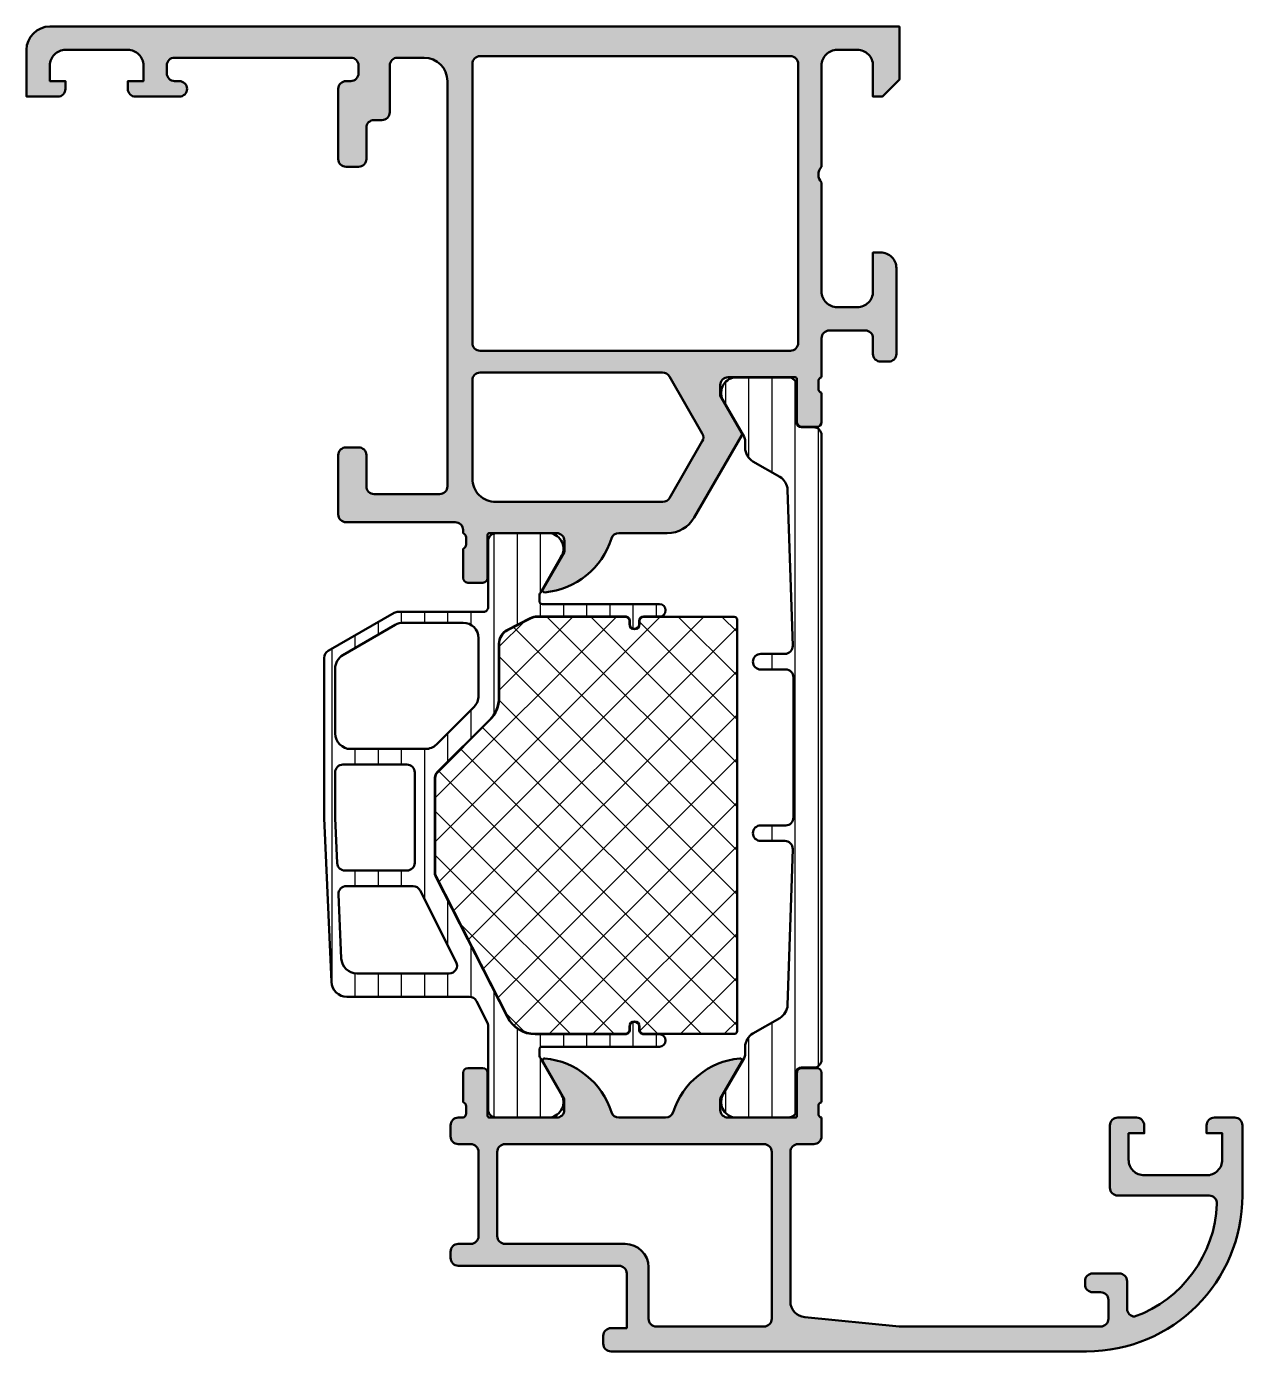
# Model space of a CAD drawing. Extents: x -30 to 48, y 0 to 85.
import ezdxf

# ---------------------------------------------------------------- set-up
doc = ezdxf.new("R2010")
doc.units = 0
for name, color, linetype, lineweight in [('0S-Alu contour', 7, 'Continuous', 50), ('0S-Alu hatch', 252, 'Continuous', 25), ('0S-Plastic contour', 254, 'Continuous', 50), ('0S-Plastic hatch', 253, 'Continuous', 25), ('0S-PT contour', 91, 'Continuous', 50), ('0S-PT hatch', 103, 'Continuous', 25)]:
    doc.layers.add(name, color=color, linetype=linetype, lineweight=lineweight)
pattern_1 = [(90, (0, 0), (-1.4859, 0), [])]

# ---------------------------------------------------------------- blocks, each defined once
blk = doc.blocks.new('346270__A866D871_5C67_4A61_A9CB_2598D1E302CB_')
at = {"layer": '0S-Alu hatch'}
h = blk.add_hatch(color=256, dxfattribs=at)
edge = h.paths.add_edge_path()
edge.add_line((-30, 83.49999999999999), (-30, 80.5))
edge.add_line((-30, 80.5), (-28, 80.5))
edge.add_arc((-28, 81), 0.5, 270, 360)
edge.add_line((-27.5, 81), (-27.5, 81.5))
edge.add_line((-27.5, 81.5), (-28.5, 81.5))
edge.add_line((-28.5, 81.5), (-28.5, 82.5))
edge.add_ellipse((-27.50000000000001, 82.50000000000001), major_axis=(-0.9999999999999928, 0), ratio=1, start_angle=269.9999999999996, end_angle=360, ccw=False)
edge.add_line((-27.5, 83.49999999999999), (-23.5, 83.49999999999999))
edge.add_ellipse((-23.49999999999999, 82.50000000000001), major_axis=(-0.9999999999999857, 0), ratio=1, start_angle=180, end_angle=270.0000000000004, ccw=False)
edge.add_line((-22.5, 82.5), (-22.5, 81.5))
edge.add_line((-22.5, 81.5), (-23.5, 81.5))
edge.add_line((-23.5, 81.5), (-23.5, 81))
edge.add_arc((-23, 81), 0.5, 180, 270)
edge.add_line((-23, 80.5), (-20.2, 80.5))
edge.add_arc((-20.2, 81), 0.5, 270, 450)
edge.add_line((-20.2, 81.5), (-20.50000000000003, 81.5))
edge.add_ellipse((-20.50000000000002, 81.99999999999997), major_axis=(-0.4999999999999716, 0), ratio=1, start_angle=0, end_angle=89.9999999999992, ccw=False)
edge.add_line((-21, 81.99999999999997), (-21, 82.5))
edge.add_ellipse((-20.5, 82.5), major_axis=(-0.5000000000000036, 0), ratio=1, start_angle=269.99999999999875, end_angle=360, ccw=False)
edge.add_line((-20.49999999999998, 83), (-9.200000000000017, 83))
edge.add_ellipse((-9.200000000000035, 82.49999999999999), major_axis=(-0.5000000000000142, 0), ratio=1, start_angle=180, end_angle=269.99999999999795, ccw=False)
edge.add_line((-8.700000000000017, 82.49999999999999), (-8.699999999999996, 82))
edge.add_ellipse((-9.200000000000028, 82.00000000000001), major_axis=(-0.500000000000032, 0), ratio=1, start_angle=90.0000000000012, end_angle=180, ccw=False)
edge.add_line((-9.200000000000017, 81.49999999999999), (-9.499999999999986, 81.49999999999999))
edge.add_arc((-9.499999999999979, 80.99999999999997), 0.5000000000000142, 90.00000000000081, 180)
edge.add_line((-9.999999999999991, 80.99999999999997), (-10, 76.5))
edge.add_arc((-9.5, 76.5), 0.5, 180, 270)
edge.add_line((-9.5, 76), (-8.700000000000017, 76))
edge.add_arc((-8.700000000000008, 76.5), 0.5, 269.9999999999992, 360)
edge.add_line((-8.200000000000008, 76.5), (-8.200000000000003, 78.5))
edge.add_ellipse((-7.700000000000006, 78.5), major_axis=(-0.4999999999999965, 0), ratio=1, start_angle=269.9999999999996, end_angle=360, ccw=False)
edge.add_line((-7.700000000000002, 79), (-7.200000000000009, 79))
edge.add_arc((-7.200000000000002, 79.5), 0.5, 269.9999999999992, 360)
edge.add_line((-6.700000000000002, 79.5), (-6.699999999999988, 82.5))
edge.add_ellipse((-6.199999999999977, 82.49999999999999), major_axis=(-0.5000000000000115, 0), ratio=1, start_angle=270.00000000000296, end_angle=360, ccw=False)
edge.add_line((-6.200000000000002, 83), (-4.500000000000014, 83))
edge.add_ellipse((-4.500000000000024, 81.49999999999999), major_axis=(-1.500000000000013, 0), ratio=1, start_angle=180, end_angle=269.9999999999996, ccw=False)
edge.add_line((-3.000000000000014, 81.5), (-3, 55.5))
edge.add_ellipse((-3.500000000000003, 55.5), major_axis=(-0.5000000000000036, 0), ratio=1, start_angle=90.0000000000012, end_angle=180, ccw=False)
edge.add_line((-3.499999999999992, 55), (-7.700000000000002, 55))
edge.add_ellipse((-7.700000000000006, 55.49999999999999), major_axis=(-0.4999999999999929, 0), ratio=1, start_angle=0, end_angle=90.0000000000004, ccw=False)
edge.add_line((-8.200000000000003, 55.5), (-8.199999999999996, 57.49999999999997))
edge.add_arc((-8.700000000000017, 57.49999999999998), 0.5000000000000214, 0, 89.9999999999992)
edge.add_line((-8.700000000000008, 58), (-9.500000000000021, 58))
edge.add_arc((-9.500000000000014, 57.5), 0.5, 90.00000000000081, 180)
edge.add_line((-10.00000000000001, 57.5), (-10, 53.69999999999999))
edge.add_arc((-9.500000000000021, 53.69999999999999), 0.4999999999999858, 180, 270.0000000000008)
edge.add_line((-9.500000000000014, 53.2), (-2.5, 53.2))
edge.add_ellipse((-2.499999999999998, 52.70000000000001), major_axis=(-0.4999999999999929, 0), ratio=1, start_angle=180, end_angle=270.00000000000017, ccw=False)
edge.add_line((-2.000000000000007, 52.70000000000001), (-2, 52.50021304241794))
edge.add_ellipse((-2.078824672579759, 52.23273240374293), major_axis=(-0.2788534042705845, 0), ratio=1, start_angle=178.8354106259001, end_angle=253.58012358050792, ccw=False)
edge.add_line((-1.800028869489729, 52.22706484230259), (-1.800028869489722, 51.77347084230259))
edge.add_ellipse((-2.078896965132877, 51.76781018282552), major_axis=(-0.2789255417371374, 0), ratio=1, start_angle=106.42459455535459, end_angle=181.1628700728881, ccw=False)
edge.add_line((-2.000029869489715, 51.50026684230259), (-2.000029869489722, 49.62025584229408))
edge.add_arc((-1.700029869489711, 49.62025584229408), 0.3000000000000114, 180, 270)
edge.add_line((-1.700029869489711, 49.32025584229407), (-0.7200555504469293, 49.32025584229407))
edge.add_arc((-0.7200555504469293, 49.62025584229408), 0.3000000000000043, 270, 360)
edge.add_line((-0.420055550446925, 49.62025584229408), (-0.4200555504469321, 52.37910736350606))
edge.add_ellipse((-0.3000555504469399, 52.37910736350606), major_axis=(-0.1199999999999922, 0), ratio=1, start_angle=269.9999999999975, end_angle=360, ccw=False)
edge.add_line((-0.3000555504469347, 52.49910736350606), (4.000435398825985, 52.49910736350606))
edge.add_ellipse((4.000435398825975, 51.99910736350606), major_axis=(-0.5, 0), ratio=1, start_angle=180, end_angle=269.99999999999886, ccw=False)
edge.add_line((4.500435398825977, 51.99910736350606), (4.500435398825985, 51.29910736350606))
edge.add_line((4.500435398825985, 51.29910736350606), (3.118939941203613, 48.90628704047848))
edge.add_arc((3.238555183474261, 48.83722714815435), 0.138119784648278, 150.0000000000024, 275.6225775508025)
edge.add_arc((2.762212157652236, 53.67571622535383), 4.999999999999928, 275.622577550793, 342.2562568083121)
edge.add_ellipse((8.00057212915052, 51.99953460959608), major_axis=(-0.5000000000000469, 0), ratio=1, start_angle=270.00000000000244, end_angle=342.2562568083158, ccw=False)
edge.add_line((8.000572129150498, 52.49953460959613), (11.10411411947345, 52.49953460959613))
edge.add_arc((11.10411648922262, 54.49953230951243), 1.99999769991771, 269.9999321116088, 330.0000380431382)
edge.add_line((12.83616596883868, 53.49953460959614), (15.86199440630963, 58.7404235920275))
edge.add_arc((15.68878932229941, 58.84042358639256), 0.2000000000000006, 330.0000018640221, 389.9999817314342)
edge.add_line((15.86199443494095, 58.9404235311667), (14.49996906942462, 61.29952240256487))
edge.add_line((14.49996906942462, 61.29952240256487), (14.49996906942462, 61.99953460959612))
edge.add_ellipse((14.99950752434618, 61.99956509404891), major_axis=(-0.4995384558517234, 0), ratio=1, start_angle=-90.00349648853972, end_angle=0.003496488599694203, ccw=False)
edge.add_line((14.99953800879896, 62.49910354897047), (19.2979837968319, 62.49911100228186))
edge.add_ellipse((19.29993420089389, 62.37912685364539), major_axis=(-0.1200000000000971, 0), ratio=1, start_angle=180, end_angle=270.93129034900915, ccw=False)
edge.add_line((19.41993420089399, 62.37912685364539), (19.41993420089398, 59.62027533243342))
edge.add_arc((19.71993420089399, 59.62027533243342), 0.3000000000000114, 180, 270)
edge.add_line((19.71993420089399, 59.32027533243341), (20.69990851993677, 59.32027533243341))
edge.add_arc((20.69990851993677, 59.62027533243342), 0.3000000000000043, 270, 360)
edge.add_line((20.99990851993677, 59.62027533243342), (20.99990851993677, 61.50028633244193))
edge.add_ellipse((21.07877561557994, 61.76782967296488), major_axis=(-0.2789255417371579, 0), ratio=1, start_angle=-1.1628700728862214, end_angle=73.57540544464553, ccw=False)
edge.add_line((20.79990751993677, 61.77349033244194), (20.79990751993677, 62.22708433244193))
edge.add_ellipse((21.07887250617829, 62.23275533315898), major_axis=(-0.2790226223765011, 0), ratio=1, start_angle=-73.58012358051218, end_angle=1.16458937410232, ccw=False)
edge.add_line((21, 62.5003982885436), (21, 64.99999999999997))
edge.add_ellipse((21.5, 64.99999999999997), major_axis=(-0.4999999999999965, 0), ratio=1, start_angle=269.9999999999996, end_angle=360, ccw=False)
edge.add_line((21.5, 65.49999999999997), (23.79999999999999, 65.49999999999997))
edge.add_ellipse((23.8, 64.99999999999997), major_axis=(-0.5, 0), ratio=1, start_angle=180, end_angle=270.0000000000004, ccw=False)
edge.add_line((24.3, 64.99999999999997), (24.3, 63.99999999999997))
edge.add_arc((24.8, 63.99999999999997), 0.5, 180, 269.9999999999996)
edge.add_line((24.8, 63.49999999999997), (25.3, 63.49999999999997))
edge.add_arc((25.29999999999999, 63.99999999999998), 0.5000000000000071, 270.0000000000008, 360)
edge.add_line((25.8, 63.99999999999998), (25.8, 69.49999999999999))
edge.add_arc((24.80000000000001, 69.49999999999997), 0.9999999999999928, 0, 90.0000000000004)
edge.add_line((24.8, 70.49999999999997), (24.3, 70.49999999999997))
edge.add_line((24.3, 70.49999999999997), (24.3, 67.99999999999997))
edge.add_ellipse((23.30000000000001, 67.99999999999996), major_axis=(-0.9999999999999857, 0), ratio=1, start_angle=89.99999999999937, end_angle=180, ccw=False)
edge.add_line((23.3, 66.99999999999997), (22.00000000000001, 66.99999999999997))
edge.add_ellipse((21.99999999999999, 67.99999999999996), major_axis=(-0.9999999999999857, 0), ratio=1, start_angle=0, end_angle=90.00000000000063, ccw=False)
edge.add_line((21, 67.99999999999997), (21, 74.99999999999999))
edge.add_ellipse((21.525, 75.49999999999999), major_axis=(-0.7250000000000014, 0), ratio=1, start_angle=-43.6028189727034, end_angle=43.60281897270352, ccw=False)
edge.add_line((21, 75.99999999999999), (21, 82.49999999999999))
edge.add_ellipse((21.99999999999999, 82.5), major_axis=(-0.9999999999999928, 0), ratio=1, start_angle=269.9999999999996, end_angle=360, ccw=False)
edge.add_line((22, 83.49999999999999), (23.3, 83.49999999999999))
edge.add_ellipse((23.30000000000001, 82.5), major_axis=(-0.9999999999999857, 0), ratio=1, start_angle=180, end_angle=270.0000000000004, ccw=False)
edge.add_line((24.3, 82.49999999999999), (24.3, 80.49999999999999))
edge.add_line((24.3, 80.49999999999999), (24.9, 80.49999999999999))
edge.add_line((24.9, 80.49999999999999), (26, 81.6))
edge.add_line((26, 81.6), (26, 85))
edge.add_line((26, 85), (-28.5, 85))
edge.add_arc((-28.5, 83.49999999999999), 1.5, 90, 180)
edge = h.paths.add_edge_path()
edge.add_line((-0.8999999999999985, 83.1), (19, 83.1))
edge.add_ellipse((19, 82.6), major_axis=(-0.5, 0), ratio=1, start_angle=180, end_angle=270, ccw=False)
edge.add_line((19.5, 82.6), (19.5, 64.69999999999997))
edge.add_ellipse((19, 64.69999999999997), major_axis=(-0.5, 0), ratio=1, start_angle=90.0000000000004, end_angle=180, ccw=False)
edge.add_line((19, 64.19999999999999), (-0.8999999999999985, 64.2))
edge.add_ellipse((-0.9000000000000056, 64.7), major_axis=(-0.5, 0), ratio=1, start_angle=0, end_angle=90.0000000000008, ccw=False)
edge.add_line((-1.400000000000005, 64.7), (-1.399999999999998, 82.6))
edge.add_ellipse((-0.8999999999999985, 82.6), major_axis=(-0.5, 0), ratio=1, start_angle=270, end_angle=360, ccw=False)
edge = h.paths.add_edge_path()
edge.add_ellipse((12.91914580602528, 58.6381197873688), major_axis=(-0.499999999999998, 0), ratio=1, start_angle=149.9999999999999, end_angle=210.0000000000001, ccw=False)
edge.add_line((13.35215850791749, 58.38811978736879), (11.2516890716721, 54.74999999999998))
edge.add_ellipse((10.81867636977988, 54.99999999999999), major_axis=(-0.5, 0), ratio=1, start_angle=90, end_angle=150.0000000000001, ccw=False)
edge.add_line((10.81867636977988, 54.49999999999999), (0.1000000000000067, 54.5))
edge.add_ellipse((0.0999999999999943, 56), major_axis=(-1.5, 0), ratio=1, start_angle=0, end_angle=90.00000000000051, ccw=False)
edge.add_line((-1.400000000000005, 56), (-1.399999999999991, 62.3))
edge.add_ellipse((-0.8999999999999843, 62.3), major_axis=(-0.5000000000000071, 0), ratio=1, start_angle=270.0000000000008, end_angle=360, ccw=False)
edge.add_line((-0.8999999999999914, 62.80000000000001), (10.80495827718637, 62.8))
edge.add_ellipse((10.80495827718638, 62.29999999999998), major_axis=(-0.5000000000000174, 0), ratio=1, start_angle=210.0000000000007, end_angle=270.0000000000008, ccw=False)
edge.add_line((11.23797097907861, 62.54999999999999), (13.35215850791749, 58.88811978736879))
at = {"layer": '0S-Alu contour', "color": 7}
for points in [[(24.3, 82.49999999999999), (24.3, 80.49999999999999), (24.9, 80.49999999999999), (26, 81.6), (26, 85), (-28.5, 85)], [(-30, 83.49999999999999), (-30, 80.5), (-28, 80.5)], [(-27.5, 83.49999999999999), (-23.5, 83.49999999999999)], [(22, 83.49999999999999), (23.3, 83.49999999999999)], [(-27.5, 81), (-27.5, 81.5), (-28.5, 81.5), (-28.5, 82.5)], [(-22.5, 82.5), (-22.5, 81.5), (-23.5, 81.5), (-23.5, 81)], [(-21, 81.99999999999997), (-21, 82.5)], [(-20.49999999999998, 83), (-9.200000000000017, 83)], [(-8.700000000000017, 82.49999999999999), (-8.699999999999996, 82)], [(-6.700000000000002, 79.5), (-6.699999999999988, 82.5)], [(-6.200000000000002, 83), (-4.500000000000014, 83)], [(-1.400000000000005, 64.7), (-1.399999999999998, 82.6)], [(-0.8999999999999985, 83.1), (19, 83.1)], [(19.5, 82.6), (19.5, 64.69999999999997)], [(21, 75.99999999999999), (21, 82.49999999999999)], [(-20.2, 81.5), (-20.50000000000003, 81.5)], [(-9.999999999999991, 80.99999999999997), (-10, 76.5)], [(-9.200000000000017, 81.49999999999999), (-9.499999999999986, 81.49999999999999)], [(-3.000000000000014, 81.5), (-3, 55.5)], [(-23, 80.5), (-20.2, 80.5)], [(-8.200000000000008, 76.5), (-8.200000000000003, 78.5)], [(-7.700000000000002, 79), (-7.200000000000009, 79)], [(-9.5, 76), (-8.700000000000017, 76)], [(21, 67.99999999999997), (21, 74.99999999999999)], [(24.8, 70.49999999999997), (24.3, 70.49999999999997), (24.3, 67.99999999999997)], [(25.8, 63.99999999999998), (25.8, 69.49999999999999)], [(23.3, 66.99999999999997), (22.00000000000001, 66.99999999999997)], [(21.5, 65.49999999999997), (23.79999999999999, 65.49999999999997)], [(21, 62.5003982885436), (21, 64.99999999999997)], [(24.3, 64.99999999999997), (24.3, 63.99999999999997)], [(19, 64.19999999999999), (-0.8999999999999987, 64.2)], [(24.8, 63.49999999999997), (25.3, 63.49999999999997)], [(-1.400000000000005, 56), (-1.399999999999991, 62.3)], [(-0.8999999999999914, 62.80000000000001), (10.80495827718637, 62.8)], [(11.23797097907861, 62.54999999999999), (13.35215850791749, 58.88811978736879)], [(14.99953800879896, 62.49910354897047), (19.2979837968319, 62.49911100228186)], [(19.41993420089399, 62.37912685364539), (19.41993420089398, 59.62027533243342)], [(20.79990751993677, 61.77349033244194), (20.79990751993677, 62.22708433244193)], [(15.86199443494095, 58.9404235311667), (14.49996906942462, 61.29952240256487), (14.49996906942462, 61.99953460959612)], [(20.99990851993677, 59.62027533243342), (20.99990851993677, 61.50028633244193)], [(12.83616596883868, 53.49953460959614), (15.86199440630963, 58.7404235920275)], [(19.71993420089399, 59.32027533243341), (20.69990851993677, 59.32027533243341)], [(-8.700000000000008, 58), (-9.500000000000021, 58)], [(13.35215850791749, 58.38811978736879), (11.2516890716721, 54.74999999999998)], [(-10.00000000000001, 57.5), (-10, 53.69999999999999)], [(-8.200000000000003, 55.5), (-8.199999999999996, 57.49999999999997)], [(-3.499999999999992, 55), (-7.700000000000002, 55)], [(10.81867636977988, 54.49999999999999), (0.1000000000000069, 54.5)], [(-9.500000000000014, 53.2), (-2.5, 53.2)], [(-2.000000000000007, 52.70000000000001), (-2, 52.50021304241794)], [(-1.800028869489729, 52.22706484230259), (-1.800028869489722, 51.77347084230259)], [(-0.420055550446925, 49.62025584229408), (-0.4200555504469321, 52.37910736350606)], [(-0.3000555504469347, 52.49910736350606), (4.000435398825985, 52.49910736350606)], [(4.500435398825977, 51.99910736350606), (4.500435398825985, 51.29910736350606), (3.118939941203613, 48.90628704047848)], [(8.000572129150498, 52.49953460959613), (11.10411411947345, 52.49953460959613)], [(-2.000029869489715, 51.50026684230259), (-2.000029869489722, 49.62025584229408)], [(-1.700029869489711, 49.32025584229407), (-0.7200555504469293, 49.32025584229407)]]:
    blk.add_lwpolyline(points, dxfattribs=at)
for centre, radius, start, end in [((-28.5, 83.49999999999999), 1.5, 90, 180), ((-28, 81), 0.5, 270, 0), ((-23, 81), 0.5, 180, 270), ((-20.2, 81), 0.5, 270, 90), ((-9.499999999999979, 80.99999999999997), 0.5000000000000142, 90.00000000000081, 180), ((-7.200000000000002, 79.5), 0.5, 269.9999999999992, 0), ((-9.5, 76.5), 0.5, 180, 270), ((-8.700000000000008, 76.5), 0.5, 269.9999999999992, 0), ((24.80000000000001, 69.49999999999997), 0.9999999999999928, 0, 90.0000000000004), ((24.8, 63.99999999999997), 0.5, 180, 269.9999999999996), ((25.29999999999999, 63.99999999999998), 0.5000000000000071, 270.0000000000008, 0), ((19.71993420089399, 59.62027533243342), 0.3000000000000114, 180, 270), ((20.69990851993677, 59.62027533243342), 0.3000000000000043, 270, 0), ((15.68878932229941, 58.84042358639256), 0.2000000000000006, 330.0000018640221, 29.99998173143422), ((-9.500000000000014, 57.5), 0.5, 90.00000000000081, 180), ((-8.700000000000017, 57.49999999999998), 0.5000000000000214, 0, 89.9999999999992), ((-9.500000000000021, 53.69999999999999), 0.4999999999999858, 180, 270.0000000000008), ((11.10411648922262, 54.49953230951243), 1.99999769991771, 269.9999321116088, 330.0000380431382), ((2.762212157652236, 53.67571622535383), 4.999999999999928, 275.622577550793, 342.2562568083121), ((-1.700029869489711, 49.62025584229408), 0.3000000000000114, 180, 270), ((-0.7200555504469293, 49.62025584229408), 0.3000000000000043, 270, 0), ((3.238555183474261, 48.83722714815435), 0.138119784648278, 150.0000000000024, 275.6225775508025)]:
    blk.add_arc(centre, radius, start, end, dxfattribs=at)
at = {"layer": '0S-Alu contour', "color": 7, "extrusion": (0, 0, -1)}
for centre, radius, start, end in [((27.50000000000001, 82.50000000000001), 0.9999999999999928, 0, 90.0000000000004), ((23.49999999999999, 82.50000000000001), 0.9999999999999857, 89.99999999999959, 180), ((-21.99999999999999, 82.5), 0.9999999999999928, 0, 90.0000000000004), ((-23.30000000000001, 82.5), 0.9999999999999857, 89.99999999999959, 180), ((20.5, 82.5), 0.5000000000000036, 0, 90.00000000000122), ((9.200000000000035, 82.49999999999999), 0.5000000000000142, 90.00000000000205, 180), ((6.199999999999977, 82.49999999999999), 0.5000000000000115, 0, 89.99999999999704), ((4.500000000000024, 81.49999999999999), 1.500000000000014, 90.0000000000004, 180), ((0.8999999999999985, 82.6), 0.5, 0, 90), ((-19, 82.6), 0.5, 90, 180), ((20.50000000000002, 81.99999999999997), 0.4999999999999716, 270.0000000000008, 0), ((9.200000000000028, 82.00000000000001), 0.500000000000032, 180, 269.9999999999988), ((7.700000000000006, 78.5), 0.4999999999999965, 0, 90.0000000000004), ((-21.525, 75.49999999999999), 0.7250000000000015, 316.3971810272965, 43.6028189727035), ((-21.99999999999999, 67.99999999999996), 0.9999999999999857, 269.9999999999994, 0), ((-23.30000000000001, 67.99999999999996), 0.9999999999999857, 180, 270.0000000000006), ((-21.5, 64.99999999999997), 0.4999999999999965, 0, 90.0000000000004), ((-23.8, 64.99999999999997), 0.5, 89.99999999999959, 180), ((0.9000000000000056, 64.7), 0.5, 269.9999999999992, 0), ((-19, 64.69999999999997), 0.5, 180, 269.9999999999996), ((0.8999999999999843, 62.3), 0.5000000000000071, 0, 89.9999999999992), ((-10.80495827718638, 62.29999999999998), 0.5000000000000174, 89.9999999999992, 149.9999999999993), ((-14.99950752434618, 61.99956509404891), 0.4995384558517234, 359.9965035114003, 90.00349648853982), ((-19.29993420089389, 62.37912685364539), 0.1200000000000971, 89.06870965099084, 180), ((-21.07887250617829, 62.23275533315898), 0.2790226223765011, 358.8354106258977, 73.58012358051236), ((-21.07877561557994, 61.76782967296488), 0.2789255417371579, 286.4245945553545, 1.162870072886224), ((-12.91914580602528, 58.6381197873688), 0.499999999999998, 149.9999999999999, 210.0000000000001), ((7.700000000000006, 55.49999999999999), 0.4999999999999929, 269.9999999999996, 0), ((3.500000000000003, 55.5), 0.5000000000000036, 180, 269.9999999999988), ((-0.0999999999999943, 56), 1.5, 269.9999999999995, 0), ((-10.81867636977988, 54.99999999999999), 0.5, 210, 270), ((2.499999999999998, 52.70000000000001), 0.4999999999999929, 89.99999999999984, 180), ((2.078824672579759, 52.23273240374293), 0.2788534042705845, 106.4198764194921, 181.1645893741), ((0.3000555504469399, 52.37910736350606), 0.1199999999999922, 0, 90.00000000000252), ((-4.000435398825975, 51.99910736350606), 0.5, 90.00000000000111, 180), ((-8.00057212915052, 51.99953460959608), 0.5000000000000469, 17.74374319168417, 89.99999999999756), ((2.078896965132877, 51.76781018282552), 0.2789255417371374, 178.8371299271119, 253.5754054446454)]:
    blk.add_arc(centre, radius, start, end, dxfattribs=at)
blk = doc.blocks.new('346060__2ED8DCF5_7DD7_48A5_B17B_2A4F5DD4AD10_')
at = {"layer": '0S-Alu hatch'}
h = blk.add_hatch(color=256, dxfattribs=at)
edge = h.paths.add_edge_path()
edge.add_line((40.10010147094726, 5.001461029052731), (38.40046787261963, 5.001705169677733))
edge.add_arc((38.40041448029653, 4.501697529564069), 0.500007642964361, 89.99388178396738, 179.9986873952792)
edge.add_line((37.90040683746338, 4.50170898437624), (37.90040683746338, 4.301757812500002))
edge.add_arc((38.40022052140304, 4.301449521195796), 0.4998137790186123, 179.9646592541994, 270.000368043771)
edge.add_line((38.40022373199463, 3.801635742187496), (38.90027236938477, 3.801513671875))
edge.add_ellipse((38.90014505609556, 3.301508445079482), major_axis=(-0.5000052430040212, 0), ratio=1, start_angle=180.000598940925, end_angle=269.98541112452665, ccw=False)
edge.add_line((39.40015029907227, 3.301513671879871), (39.39996719360351, 2.099563598632808))
edge.add_ellipse((38.89991326751345, 2.099739609326281), major_axis=(-0.5000539570664834, 0), ratio=1, start_angle=89.98519873070433, end_angle=179.9798328361222, ccw=False)
edge.add_line((38.89978408813476, 1.599685668945312), (25.97646054796111, 1.60203384488955))
edge.add_line((25.97646054796111, 1.60203384488955), (19.92865371704101, 2.206802368164062))
edge.add_ellipse((19.99984115920099, 3.204163450697644), major_axis=(-0.9998983852741435, 0), ratio=1, start_angle=-0.006071590803685467, end_angle=85.91739163448449, ccw=False)
edge.add_line((18.99994277954102, 3.204269409179772), (18.999942779541, 12.79992294311524))
edge.add_ellipse((19.5000574980122, 12.79980822464404), major_axis=(-0.5001147316285043, 0), ratio=1, start_angle=270.01314275279697, end_angle=359.9868572471413, ccw=False)
edge.add_line((19.49994277954103, 13.29992294311523), (20.50004277954101, 13.29992294311523))
edge.add_arc((20.50002245870595, 13.7999432639503), 0.5000203212479895, 270.0023285015342, 359.9976714983276)
edge.add_line((21.00004277954102, 13.79992294311404), (21.00004277954102, 14.99999618530272))
edge.add_ellipse((21.07887922608407, 15.26751677729582), major_axis=(-0.2788950563274259, 0), ratio=1, start_angle=-1.1645893740987958, end_angle=73.58012358050729, ccw=False)
edge.add_line((20.80004177954103, 15.2731851852942), (20.80004177954102, 15.72677918529421))
edge.add_ellipse((21.07890987518419, 15.73243984477126), major_axis=(-0.2789255417371504, 0), ratio=1, start_angle=-73.57540544464581, end_angle=1.1628700728853119, ccw=False)
edge.add_line((21.00004277954103, 15.9999831852942), (21.00004277954102, 17.87999418530272))
edge.add_arc((20.70004277954102, 17.87999418530272), 0.2999999999999936, 0, 89.99999999999935)
edge.add_line((20.70004277954103, 18.17999418530272), (19.72006846049823, 18.17999418530272))
edge.add_arc((19.72006846049823, 17.87999418530272), 0.2999999999999936, 89.99999999999935, 180)
edge.add_line((19.42006846049823, 17.87999418530272), (19.42006846049823, 15.11999618530271))
edge.add_ellipse((19.30006846049823, 15.11999618530271), major_axis=(-0.1199999999999974, 0), ratio=1, start_angle=89.9999999999983, end_angle=180, ccw=False)
edge.add_line((19.30006846049823, 14.99999618530272), (15.00004277954103, 14.99999618530272))
edge.add_ellipse((15.00004277954103, 15.49999618530272), major_axis=(-0.5000000000000018, 0), ratio=1, start_angle=0, end_angle=90.00000000000063, ccw=False)
edge.add_line((14.50004277954102, 15.49999618530272), (14.50004277954102, 16.19999618530271))
edge.add_line((14.50004277954102, 16.19999618530271), (15.88153823716339, 18.59281650833027))
edge.add_arc((15.76192299489273, 18.66187640065442), 0.1381197846482991, 329.999999999999, 455.6225775507952)
edge.add_arc((16.23826602071482, 13.82338732345512), 4.999999999999792, 95.62257755079375, 162.2515836439301)
edge.add_ellipse((11.00004277954103, 15.49999618530289), major_axis=(-0.5000000000001776, 0), ratio=1, start_angle=90.0000000000004, end_angle=162.2515836439314, ccw=False)
edge.add_line((11.00004277954104, 14.99999618530271), (8.000038964843753, 14.99999618530274))
edge.add_ellipse((8.000038964843762, 15.49999618530263), major_axis=(-0.499999999999897, 0), ratio=1, start_angle=17.748416356068276, end_angle=89.99999999999898, ccw=False)
edge.add_arc((2.761815723669947, 13.82338732345483), 5.000000000000108, 17.74841635607016, 84.37742244920634)
edge.add_arc((3.238158749492058, 18.66187640065444), 0.1381197846483031, 84.37742244920172, 209.9999999999966)
edge.add_line((3.118543507221387, 18.5928165083303), (4.50003896484376, 16.19999618530274))
edge.add_line((4.50003896484376, 16.19999618530274), (4.50003896484376, 15.49999618530273))
edge.add_ellipse((4.000038964843761, 15.49999618530273), major_axis=(-0.4999999999999992, 0), ratio=1, start_angle=89.99999999999989, end_angle=180, ccw=False)
edge.add_line((4.00003896484376, 14.99999618530274), (-0.2999867161134517, 14.99999618530274))
edge.add_ellipse((-0.2999867161134484, 15.11999618530275), major_axis=(-0.1200000000000081, 0), ratio=1, start_angle=0, end_angle=89.99999999999852, ccw=False)
edge.add_line((-0.4199867161134563, 15.11999618530275), (-0.4199867161134421, 17.87999418530273))
edge.add_arc((-0.7199867161134536, 17.87999418530273), 0.3000000000000114, 0, 90)
edge.add_line((-0.7199867161134536, 18.17999418530274), (-1.699961035156235, 18.17999418530274))
edge.add_arc((-1.699961035156235, 17.87999418530274), 0.3000000000000043, 90, 180)
edge.add_line((-1.999961035156239, 17.87999418530274), (-1.999961035156225, 15.99998318529421))
edge.add_ellipse((-2.078828130799391, 15.73243984477128), major_axis=(-0.2789255417371486, 0), ratio=1, start_angle=178.837129927112, end_angle=253.57540544464558, ccw=False)
edge.add_line((-1.799960035156225, 15.72677918529421), (-1.799960035156225, 15.27318518529424))
edge.add_ellipse((-2.078797481699292, 15.26751677729588), major_axis=(-0.2788950563274545, 0), ratio=1, start_angle=106.4198764194916, end_angle=181.1645893740957, ccw=False)
edge.add_line((-1.999961035156246, 14.99999618530274), (-2.300021307373015, 14.99999618530273))
edge.add_arc((-2.299934012608332, 14.49986991737315), 0.5001262755480362, 90.01000071753843, 179.9855344142316)
edge.add_line((-2.800060272216803, 14.4999961853028), (-2.800060272216796, 13.79992294311525))
edge.add_arc((-2.299945553745615, 13.80003766158642), 0.500114731628497, 180.0131427528032, 269.9868572472027)
edge.add_line((-2.300060272216789, 13.29992294311523), (-1.50006103515625, 13.29992294311524))
edge.add_ellipse((-1.499811174182928, 12.80017280408856), major_axis=(-0.4997502014883944, 0), ratio=1, start_angle=179.9713537287386, end_angle=270.0286462712574, ccw=False)
edge.add_line((-1.00006103515625, 12.7999229431152), (-1.00006103515625, 7.400020599365237))
edge.add_ellipse((-1.500081355991306, 7.400040920200294), major_axis=(-0.5000203212479765, 0), ratio=1, start_angle=90.00232850153441, end_angle=179.9976714983276, ccw=False)
edge.add_line((-1.50006103515625, 6.900020599365237), (-2.300060272216796, 6.900020599365233))
edge.add_arc((-2.299945553745608, 6.399905880894044), 0.500114731628497, 90.013142752799, 179.9868572471968)
edge.add_line((-2.800060272216796, 6.400020599365269), (-2.800060272216789, 5.999996185302733))
edge.add_arc((-2.299945553745601, 6.000110903773924), 0.500114731628497, 180.0131427528032, 269.9868572472027)
edge.add_line((-2.300060272216775, 5.499996185302736), (7.999938964843757, 5.499996185302734))
edge.add_ellipse((7.999938797605729, 4.999996018064713), major_axis=(-0.5000001672380489, 0), ratio=1, start_angle=180.0000191671709, end_angle=269.99998083594005, ccw=False)
edge.add_line((8.49993896484375, 4.999996185329886), (8.499938964843757, 1.5))
edge.add_line((8.499938964843757, 1.5), (7.499938964843757, 1.5))
edge.add_arc((7.500053683314945, 0.9998852815288012), 0.5001147316285043, 90.013142752799, 179.9868572471413)
edge.add_line((6.99993896484375, 1.000000000000026), (6.99993896484375, 0.5))
edge.add_arc((7.500053708179514, 0.5001147256037191), 0.5001147564947086, 180.0131435692685, 269.9798618900991)
edge.add_line((7.499877929687492, -1e-16), (37.99957656860352, 0))
edge.add_arc((37.99933833091443, 10.00023467044307), 10.00023467328087, 270.0013649693785, 359.9871810203453)
edge.add_line((47.99957275390625, 9.997997283940268), (48.00042724609375, 14.49987411499023))
edge.add_arc((47.50002924554528, 14.49959822215332), 0.5003980766047829, 0.0315898415577044, 89.96141732517034)
edge.add_line((47.50036621093749, 14.99999618530274), (46.20043945312499, 15.00024032592774))
edge.add_arc((46.20052694281524, 14.49996958420123), 0.5002707493768151, 90.01002015415558, 179.9550114126941)
edge.add_line((45.70025634765625, 14.50036239624015), (45.70025634765625, 14.00036239624023))
edge.add_line((45.70025634765625, 14.00036239624023), (46.7001953125, 14.00011825561523))
edge.add_line((46.7001953125, 14.00011825561523), (46.69989013671875, 12.30012130737305))
edge.add_ellipse((45.70018149432436, 12.30007397892234), major_axis=(-0.9997086435147059, 0), ratio=1, start_angle=89.97280734452721, end_angle=180.0027125107603, ccw=False)
edge.add_line((45.69970703125, 11.30036544799805), (41.69983291625976, 11.30109786987304))
edge.add_ellipse((41.69989018028434, 12.30103307940504), major_axis=(-0.9999352111716863, 0), ratio=1, start_angle=-0.010707027819876203, end_angle=89.99671880048658, ccw=False)
edge.add_line((40.69995498657227, 12.30121994018524), (40.70032119750976, 14.00133895874023))
edge.add_line((40.70032119750976, 14.00133895874023), (41.70026016235351, 14.00109481811523))
edge.add_line((41.70026016235351, 14.00109481811523), (41.70038223266601, 14.50109481811523))
edge.add_arc((41.20024634277227, 14.50108106487028), 0.5001358900828416, 0.0015755776761072, 89.97044796814559)
edge.add_line((41.20050430297851, 15.00121688842773), (40.00043106079101, 15.00121688842773))
edge.add_arc((40.00040890247423, 14.50123904006791), 0.499977848850832, 89.99746073143837, 179.9902982621048)
edge.add_line((39.50043106079102, 14.50132369995144), (39.49957656860352, 10.50152206420898))
edge.add_arc((39.99958448254416, 10.50141554382416), 0.5000079252870551, 179.9877938564052, 269.9920991407018)
edge.add_line((39.99951553344727, 10.00140762329101), (45.86260986328125, 10.00033950805664))
edge.add_ellipse((45.86247468131403, 9.50029790592492), major_axis=(-0.5000416204043671, 0), ratio=1, start_angle=176.0494177698242, end_angle=269.98451057678784, ccw=False)
edge.add_ellipse((38.34684357990142, 9.772579417184234), major_axis=(-8.020352067705012, 0), ratio=1, start_angle=109.94436022762099, end_angle=177.808231000916, ccw=False)
edge.add_ellipse((41.1000177362067, 2.732989950832557), major_axis=(-0.5000383373063297, 0), ratio=1, start_angle=0.004772098659884705, end_angle=88.00903074412372, ccw=False)
edge.add_line((40.59997940063476, 2.73294830322262), (40.59997940063476, 4.50146484375))
edge.add_arc((40.10001456557174, 4.501496200559466), 0.499964836046344, 359.9964065215923, 449.9900406770623)
edge = h.paths.add_edge_path()
edge.add_line((0.699951171875, 13.29992294311523), (17.29999160766601, 13.29992294311523))
edge.add_ellipse((17.30012658942834, 12.80005792487755), major_axis=(-0.4998650364626808, 0), ratio=1, start_angle=179.9845280529183, end_angle=270.0154719470704, ccw=False)
edge.add_line((17.79999160766602, 12.79992294311523), (17.79999160766602, 2.099975585937656))
edge.add_ellipse((17.29989708726282, 2.100070106340703), major_axis=(-0.5000945293356214, 0), ratio=1, start_angle=90.0108291930735, end_angle=179.9891708069434, ccw=False)
edge.add_line((17.29999160766601, 1.5999755859375), (10.39996719360353, 1.5999755859375))
edge.add_ellipse((10.40005789767239, 2.100070105410202), major_axis=(-0.5000945276983751, 0), ratio=1, start_angle=0.01082908646839087, end_angle=89.98960804393761, ccw=False)
edge.add_line((9.899963378906257, 2.099975585937498), (9.89996337890625, 5.400020598258843))
edge.add_arc((8.399963451932194, 5.40002067239118), 1.499999926974057, 2.8316468405e-06, 90.00000278938575)
edge.add_line((8.39996337890625, 6.900020599365236), (0.6999511718750142, 6.900020599365236))
edge.add_ellipse((0.6997826303505335, 7.39979104698374), major_axis=(-0.4997704760377967, 0), ratio=1, start_angle=-0.02631684688930136, end_angle=90.0193223062816, ccw=False)
edge.add_line((0.2000122070312358, 7.400020599365243), (0.2000122070312436, 12.79992294311526))
edge.add_ellipse((0.6997826303505406, 12.80015249549673), major_axis=(-0.499770476037796, 0), ratio=1, start_angle=-90.0193223062791, end_angle=0.02631684688930136, ccw=False)
at = {"layer": '0S-Alu contour', "color": 7}
for points in [[(-1.999961035156239, 17.87999418530274), (-1.999961035156225, 15.99998318529421)], [(-0.7199867161134536, 18.17999418530274), (-1.699961035156235, 18.17999418530274)], [(-0.4199867161134563, 15.11999618530275), (-0.4199867161134421, 17.87999418530273)], [(3.118543507221387, 18.5928165083303), (4.50003896484376, 16.19999618530274), (4.50003896484376, 15.49999618530273)], [(14.50004277954102, 15.49999618530272), (14.50004277954102, 16.19999618530271), (15.88153823716339, 18.59281650833027)], [(19.42006846049823, 17.87999418530272), (19.42006846049823, 15.11999618530271)], [(20.70004277954103, 18.17999418530272), (19.72006846049823, 18.17999418530272)], [(21.00004277954103, 15.9999831852942), (21.00004277954102, 17.87999418530272)], [(-1.799960035156225, 15.72677918529421), (-1.799960035156225, 15.27318518529424)], [(20.80004177954103, 15.2731851852942), (20.80004177954102, 15.72677918529421)], [(-2.800060272216803, 14.4999961853028), (-2.800060272216796, 13.79992294311525)], [(-1.999961035156246, 14.99999618530274), (-2.300021307373015, 14.99999618530273)], [(4.00003896484376, 14.99999618530274), (-0.2999867161134517, 14.99999618530274)], [(11.00004277954104, 14.99999618530271), (8.000038964843753, 14.99999618530274)], [(19.30006846049823, 14.99999618530272), (15.00004277954103, 14.99999618530272)], [(21.00004277954102, 13.79992294311404), (21.00004277954102, 14.99999618530272)], [(39.50043106079102, 14.50132369995144), (39.49957656860352, 10.50152206420898)], [(41.20050430297851, 15.00121688842773), (40.00043106079101, 15.00121688842773)], [(40.69995498657227, 12.30121994018524), (40.70032119750976, 14.00133895874023), (41.70026016235351, 14.00109481811523), (41.70038223266601, 14.50109481811523)], [(45.70025634765625, 14.50036239624015), (45.70025634765625, 14.00036239624023), (46.7001953125, 14.00011825561523), (46.69989013671875, 12.30012130737305)], [(47.50036621093749, 14.99999618530274), (46.20043945312499, 15.00024032592774)], [(47.99957275390625, 9.997997283940268), (48.00042724609375, 14.49987411499023)], [(-2.300060272216789, 13.29992294311523), (-1.50006103515625, 13.29992294311524)], [(-1.00006103515625, 12.7999229431152), (-1.00006103515625, 7.400020599365237)], [(0.2000122070312358, 7.400020599365243), (0.2000122070312436, 12.79992294311526)], [(0.699951171875, 13.29992294311523), (17.29999160766601, 13.29992294311523)], [(17.79999160766602, 12.79992294311523), (17.79999160766602, 2.099975585937655)], [(18.99994277954102, 3.204269409179772), (18.999942779541, 12.79992294311524)], [(19.49994277954103, 13.29992294311523), (20.50004277954101, 13.29992294311523)], [(45.69970703125, 11.30036544799805), (41.69983291625976, 11.30109786987304)], [(39.99951553344727, 10.00140762329101), (45.86260986328125, 10.00033950805664)], [(-1.50006103515625, 6.900020599365237), (-2.300060272216796, 6.900020599365233)], [(8.39996337890625, 6.900020599365236), (0.6999511718750142, 6.900020599365236)], [(-2.800060272216796, 6.400020599365269), (-2.800060272216789, 5.999996185302733)], [(-2.300060272216775, 5.499996185302736), (7.999938964843757, 5.499996185302734)], [(9.899963378906257, 2.099975585937498), (9.89996337890625, 5.400020598258843)], [(8.49993896484375, 4.999996185329886), (8.499938964843757, 1.5), (7.499938964843757, 1.5)], [(37.90040683746338, 4.50170898437624), (37.90040683746338, 4.301757812500002)], [(40.10010147094726, 5.001461029052731), (38.40046787261963, 5.001705169677733)], [(40.59997940063476, 2.73294830322262), (40.59997940063476, 4.50146484375)], [(38.40022373199463, 3.801635742187496), (38.90027236938477, 3.801513671875)], [(39.40015029907227, 3.301513671879871), (39.39996719360351, 2.099563598632808)], [(38.89978408813476, 1.599685668945312), (25.97646054796111, 1.60203384488955), (19.92865371704101, 2.206802368164062)], [(6.99993896484375, 1.000000000000026), (6.99993896484375, 0.5)], [(17.29999160766601, 1.5999755859375), (10.39996719360353, 1.5999755859375)], [(7.499877929687492, -1e-16), (37.99957656860352, 0)]]:
    blk.add_lwpolyline(points, dxfattribs=at)
for centre, radius, start, end in [((3.238158749492058, 18.66187640065444), 0.1381197846483031, 84.37742244920172, 209.9999999999966), ((2.761815723669947, 13.82338732345483), 5.000000000000108, 17.74841635607016, 84.37742244920634), ((16.23826602071482, 13.82338732345512), 4.999999999999792, 95.62257755079375, 162.2515836439301), ((15.76192299489273, 18.66187640065442), 0.1381197846482991, 329.999999999999, 95.62257755079526), ((-1.699961035156235, 17.87999418530274), 0.3000000000000043, 90, 180), ((-0.7199867161134536, 17.87999418530273), 0.3000000000000114, 0, 90), ((19.72006846049823, 17.87999418530272), 0.2999999999999936, 89.99999999999935, 180), ((20.70004277954102, 17.87999418530272), 0.2999999999999936, 0, 89.99999999999935), ((-2.299934012608332, 14.49986991737315), 0.5001262755480362, 90.01000071753843, 179.9855344142316), ((40.00040890247423, 14.50123904006791), 0.499977848850832, 89.99746073143837, 179.9902982621048), ((41.20024634277227, 14.50108106487028), 0.5001358900828416, 0.0015755776761072, 89.97044796814559), ((46.20052694281524, 14.49996958420123), 0.5002707493768151, 90.01002015415558, 179.9550114126941), ((47.50002924554528, 14.49959822215332), 0.5003980766047829, 0.0315898415577044, 89.96141732517034), ((-2.299945553745615, 13.80003766158642), 0.500114731628497, 180.0131427528032, 269.9868572472027), ((20.50002245870595, 13.7999432639503), 0.5000203212479895, 270.0023285015342, 359.9976714983276), ((39.99958448254416, 10.50141554382416), 0.5000079252870551, 179.9877938564052, 269.9920991407018), ((37.99933833091443, 10.00023467044307), 10.00023467328087, 270.0013649693785, 359.9871810203453), ((-2.299945553745608, 6.399905880894044), 0.500114731628497, 90.013142752799, 179.9868572471968), ((8.399963451932194, 5.40002067239118), 1.499999926974057, 2.8316468405e-06, 90.00000278938575), ((-2.299945553745601, 6.000110903773924), 0.500114731628497, 180.0131427528032, 269.9868572472027), ((38.40022052140304, 4.301449521195796), 0.4998137790186123, 179.9646592541994, 270.000368043771), ((38.40041448029653, 4.501697529564069), 0.500007642964361, 89.99388178396738, 179.9986873952792), ((40.10001456557174, 4.501496200559466), 0.499964836046344, 359.9964065215923, 89.99004067706232), ((7.500053683314945, 0.9998852815288012), 0.5001147316285043, 90.013142752799, 179.9868572471413), ((7.500053708179514, 0.5001147256037191), 0.5001147564947086, 180.0131435692685, 269.9798618900991)]:
    blk.add_arc(centre, radius, start, end, dxfattribs=at)
at = {"layer": '0S-Alu contour', "color": 7, "extrusion": (0, 0, -1)}
for centre, radius, start, end in [((2.078828130799391, 15.73243984477128), 0.2789255417371486, 106.4245945553544, 181.162870072888), ((-4.000038964843761, 15.49999618530273), 0.4999999999999992, 180, 270.0000000000001), ((-8.000038964843762, 15.49999618530263), 0.499999999999897, 270.000000000001, 342.2515836439317), ((-11.00004277954103, 15.49999618530289), 0.5000000000001776, 197.7484163560686, 269.9999999999996), ((-15.00004277954103, 15.49999618530272), 0.5000000000000018, 269.9999999999994, 0), ((-21.07890987518419, 15.73243984477126), 0.2789255417371504, 358.8371299271147, 73.57540544464585), ((2.078797481699292, 15.26751677729588), 0.2788950563274545, 178.8354106259043, 253.5801235805084), ((0.2999867161134484, 15.11999618530275), 0.1200000000000081, 270.0000000000016, 0), ((-19.30006846049823, 15.11999618530271), 0.1199999999999974, 180, 270.0000000000017), ((-21.07887922608407, 15.26751677729582), 0.2788950563274259, 286.4198764194927, 1.164589374098802), ((1.499811174182928, 12.80017280408856), 0.4997502014883944, 89.97135372874261, 180.0286462712615), ((-0.6997826303505406, 12.80015249549673), 0.499770476037796, 359.9736831531107, 90.01932230627914), ((-17.30012658942834, 12.80005792487755), 0.4998650364626809, 89.9845280529296, 180.0154719470817), ((-19.5000574980122, 12.79980822464404), 0.5001147316285043, 0.0131427528586699, 89.98685724720306), ((-41.69989018028434, 12.30103307940504), 0.9999352111716865, 270.0032811995134, 0.0107070278199311), ((-45.70018149432436, 12.30007397892234), 0.9997086435147059, 179.9972874892397, 270.0271926554728), ((-38.34684357990142, 9.772579417184234), 8.020352067705012, 182.1917689990841, 250.055639772379), ((-45.86247468131403, 9.50029790592492), 0.5000416204043671, 90.01548942321216, 183.9505822301759), ((1.500081355991306, 7.400040920200294), 0.5000203212479765, 180.0023285016724, 269.9976714984656), ((-0.6997826303505335, 7.39979104698374), 0.4997704760377967, 269.9806776937184, 0.0263168468893796), ((-7.999938797605729, 4.999996018064713), 0.5000001672380489, 90.00001916405994, 179.9999808328291), ((-38.90014505609556, 3.301508445079482), 0.5000052430040212, 90.01458887547336, 179.999401059075), ((-19.99984115920099, 3.204163450697644), 0.9998983852741435, 274.0826083655155, 0.0060715908036798), ((-41.1000177362067, 2.732989950832557), 0.5000383373063297, 271.9909692558763, 359.9952279013401), ((-10.40005789767239, 2.100070105410202), 0.5000945276983751, 270.0103919560624, 359.9891709135316), ((-17.29989708726282, 2.100070106340703), 0.5000945293356214, 180.0108291930567, 269.9891708069265), ((-38.89991326751345, 2.099739609326281), 0.5000539570664834, 180.0201671638779, 270.0148012692957)]:
    blk.add_arc(centre, radius, start, end, dxfattribs=at)
blk = doc.blocks.new('284041__094037B9_FA2F_44F5_9FCF_7ACEE46C0477___9C7ADE8B_CACF_4656_8FD0_50646E91B83F_')
at = {"layer": '0S-Plastic hatch'}
h = blk.add_hatch(dxfattribs=at)
h.set_pattern_fill('ANSI31', color=256, scale=0.4680000000000001, angle=45, style=0)
h.set_pattern_definition(pattern_1)
edge = h.paths.add_edge_path()
edge.add_line((-6.415946788416988, 47.38297114457854), (-10.64992138463236, 44.9384847717115))
edge.add_arc((-10.3999213846325, 44.5054720698191), 0.5000000000000905, 119.9999999999761, 180)
edge.add_line((-10.89992138463259, 44.5054720698191), (-10.89992138463259, 34.20184121690442))
edge.add_line((-10.89992138463259, 34.20184121690442), (-10.44167786395923, 23.70633905532081))
edge.add_arc((-9.442629642377533, 23.74995844268617), 0.9999999999998387, 182.5000000000017, 270.0000000000061)
edge.add_line((-9.442629642377426, 22.74995844268633), (-1.58242572033987, 22.74995844268632))
edge.add_ellipse((-1.582425720339836, 22.24995844268649), major_axis=(-0.4999999999998224, 0), ratio=1, start_angle=207.0072193886976, end_angle=270.0000000000038, ccw=False)
edge.add_line((-1.136951063661058, 22.4770098251019), (-0.4219353628730858, 21.07414951022428))
edge.add_ellipse((-0.6892201568804768, 20.93791868077504), major_axis=(-0.3000000000000052, 0), ratio=1, start_angle=179.9920113084649, end_angle=207.0072193886877, ccw=False)
edge.add_line((-0.3892201597965368, 20.93787685208411), (-0.3899769690707728, 15.50995705974785))
edge.add_arc((0.1100190083678356, 15.50995442012277), 0.4999959774455762, 179.9996975182267, 270.0003024811859)
edge.add_line((0.1100216479929087, 15.00995844268416), (3.586563146092402, 15.00995844268415))
edge.add_arc((3.444252497101047, 15.999776517407), 0.9999960709244724, 278.1816080518999, 392.7270160998408)
edge.add_line((4.285505146092388, 16.54041144268416), (2.966988293133738, 18.82414993567416))
edge.add_ellipse((3.400001009864109, 19.07414990997373), major_axis=(-0.5000000000000001, 0), ratio=1, start_angle=0.001175055589214935, end_angle=29.99999659934599, ccw=False)
edge.add_line((2.900001009969258, 19.07413965567927), (2.900078615367419, 19.34995844225936))
edge.add_ellipse((3.100078615580871, 19.34995844247287), major_axis=(-0.2000000002134512, 0), ratio=1, start_angle=270.0000000612014, end_angle=360, ccw=False)
edge.add_line((3.100078615367237, 19.54995844268632), (10.60007861536741, 19.54995844268634))
edge.add_arc((10.60007861536743, 19.94995844268634), 0.3999999999999986, 269.9999999999959, 449.9999999999959)
edge.add_line((10.60007861536746, 20.34995844268634), (9.600078615367522, 20.34995844268633))
edge.add_ellipse((9.600078615367403, 20.64995844268628), major_axis=(-0.299999999999951, 0), ratio=1, start_angle=0, end_angle=90.00000000002268, ccw=False)
edge.add_line((9.300078615367452, 20.64995844268628), (9.30007861536751, 20.84995844268634))
edge.add_arc((9.000078615367471, 20.84995844268633), 0.3000000000000398, 0, 180)
edge.add_line((8.700078615367431, 20.84995844268633), (8.700078615367431, 20.64995844268632))
edge.add_ellipse((8.400078615367512, 20.64995844268628), major_axis=(-0.299999999999919, 0), ratio=1, start_angle=89.99999999999329, end_angle=180, ccw=False)
edge.add_line((8.400078615367477, 20.34995844268637), (2.629729365139496, 20.34995844268632))
edge.add_ellipse((2.629729365139553, 22.34995844268639), major_axis=(-2.000000000000063, 0), ratio=1, start_angle=27.00721938869009, end_angle=89.9999999999983, ccw=False)
edge.add_line((0.8478307384236243, 21.44175291302465), (-3.745396041311437, 30.45366070668499))
edge.add_ellipse((-3.29992138463332, 30.68071208910043), major_axis=(-0.4999999999992484, 0), ratio=1, start_angle=0, end_angle=27.007219388735678, ccw=False)
edge.add_line((-3.799921384632568, 30.68071208910044), (-3.799921384632568, 36.80437403041468))
edge.add_ellipse((-3.299921384632575, 36.8043740304147), major_axis=(-0.4999999999999938, 0), ratio=1, start_angle=315.00000000000006, end_angle=360, ccw=False)
edge.add_line((-3.653474775225845, 37.15792742100797), (-0.2857078222595817, 40.52569437397401))
edge.add_arc((-1.699921384632617, 41.93990793634718), 2.000000000000015, 314.9999999999971, 360)
edge.add_line((0.300078615367398, 41.93990793634718), (0.3000786153675108, 45.40243758127951))
edge.add_ellipse((1.300078615367443, 45.40243758127946), major_axis=(-0.9999999999999332, 0), ratio=1, start_angle=296.9864693082964, end_angle=360, ccw=False)
edge.add_line((0.846298544038234, 46.29355129280248), (2.314247736469638, 47.04107215420944))
edge.add_ellipse((2.768027807798575, 46.14995844268736), major_axis=(-0.9999999999989766, 0), ratio=1, start_angle=270.0000000000114, end_angle=296.9864693083066, ccw=False)
edge.add_line((2.768027807798375, 47.14995844268634), (8.400078615367335, 47.1499584426863))
edge.add_ellipse((8.400078615367448, 46.84995844268642), major_axis=(-0.2999999999998764, 0), ratio=1, start_angle=180, end_angle=270.0000000000217, ccw=False)
edge.add_line((8.700078615367325, 46.84995844268642), (8.700078615367431, 46.64995844268633))
edge.add_arc((9.000078615367443, 46.64995844268633), 0.3000000000000114, 180, 360)
edge.add_line((9.300078615367452, 46.64995844268633), (9.300078615367452, 46.84995844268627))
edge.add_ellipse((9.600078615367376, 46.8499584426864), major_axis=(-0.2999999999999225, 0), ratio=1, start_angle=270.00000000002643, end_angle=360, ccw=False)
edge.add_line((9.600078615367236, 47.14995844268632), (10.60007861536741, 47.14995844268634))
edge.add_arc((10.60007861536738, 47.54995844268634), 0.4000000000000057, 270.0000000000041, 450.000000000004)
edge.add_line((10.60007861536735, 47.94995844268635), (3.100078615367294, 47.9499584426864))
edge.add_ellipse((3.10007861536744, 48.14995844268629), major_axis=(-0.1999999999999034, 0), ratio=1, start_angle=0, end_angle=89.99999999995828, ccw=False)
edge.add_line((2.900078615367533, 48.1499584426863), (2.900001009969258, 48.42577722968822))
edge.add_ellipse((3.400001009864073, 48.42576697539455), major_axis=(-0.4999999999999649, 0), ratio=1, start_angle=330.00000340065304, end_angle=359.9988249447209, ccw=False)
edge.add_line((2.966988293133738, 48.67576694969411), (4.28550514609239, 50.95950544268418))
edge.add_arc((3.444252497101047, 51.50014036796132), 0.999996070924466, 327.2729839001599, 441.8183919481001)
edge.add_line((3.586563146092402, 52.48995844268415), (0.1100216479929372, 52.48995844268417))
edge.add_arc((0.110019008367864, 51.98996246524553), 0.4999959774456046, 89.99969751881414, 180.0003024817733)
edge.add_line((-0.3899769690707728, 51.98995982561534), (-0.3893857958707656, 47.75000027137738))
edge.add_ellipse((-0.6893857929547025, 47.74995844268634), major_axis=(-0.3000000000000025, 0), ratio=1, start_angle=89.99999999999869, end_angle=180.0079886915353, ccw=False)
edge.add_line((-0.6893857929547097, 47.44995844268633), (-6.165946788416761, 47.44995844268633))
edge.add_arc((-6.165946788416867, 46.94995844268595), 0.5000000000003908, 89.99999999998779, 119.9999999999901)
edge = h.paths.add_edge_path()
edge.add_ellipse((-9.199921384632546, 39.64995844268634), major_axis=(-1, 0), ratio=1, start_angle=0, end_angle=90, ccw=False)
edge.add_line((-10.19992138463254, 39.64995844268634), (-10.19992138463254, 43.8126517467917))
edge.add_ellipse((-9.199921384632546, 43.8126517467917), major_axis=(-0.9999999999999959, 0), ratio=1, start_angle=300.0000000000001, end_angle=360, ccw=False)
edge.add_line((-9.699921384632546, 44.67867715057614), (-6.344407757499595, 46.61598384647078))
edge.add_ellipse((-5.844407757499588, 45.74995844268634), major_axis=(-1, 0), ratio=1, start_angle=270.0000000000004, end_angle=300.0000000000005, ccw=False)
edge.add_line((-5.844407757499595, 46.74995844268635), (-1.9999213846325, 46.74995844268635))
edge.add_ellipse((-1.9999213846325, 45.74995844268634), major_axis=(-1, 0), ratio=1, start_angle=180, end_angle=270, ccw=False)
edge.add_line((-0.9999213846325005, 45.74995844268634), (-0.9999213846325, 42.06417200505944))
edge.add_ellipse((-1.999921384632507, 42.06417200505944), major_axis=(-1.000000000000007, 0), ratio=1, start_angle=135.0000000000006, end_angle=180, ccw=False)
edge.add_line((-1.292814603445947, 41.35706522387289), (-3.707028165819058, 38.94285166149979))
edge.add_ellipse((-4.414134947005599, 39.64995844268634), major_axis=(-1, 0), ratio=1, start_angle=89.9999999999996, end_angle=134.9999999999996, ccw=False)
edge.add_line((-4.414134947005607, 38.64995844268634), (-9.199921384632546, 38.64995844268634))
edge = h.paths.add_edge_path()
edge.add_line((-9.48694038563275, 29.84995844268633), (-5.201586143072916, 29.84995844268633))
edge.add_ellipse((-5.201586143072923, 29.34995844268625), major_axis=(-0.5000000000000792, 0), ratio=1, start_angle=206.736747597795, end_angle=269.9999999999992, ccw=False)
edge.add_line((-4.755044629864698, 29.57490438504082), (-2.437787881669523, 24.97490438504075))
edge.add_ellipse((-2.88432939487761, 24.74995844268625), major_axis=(-0.4999999999999219, 0), ratio=1, start_angle=89.9999999999983, end_angle=206.7367475977941, ccw=False)
edge.add_line((-2.884329394877624, 24.24995844268633), (-8.807454177126203, 24.24995844268635))
edge.add_ellipse((-8.807454177126182, 25.24995844268631), major_axis=(-0.999999999999968, 0), ratio=1, start_angle=2.500000000003297, end_angle=89.9999999999988, ccw=False)
edge.add_line((-9.806502398708005, 25.20633905532092), (-9.98646449642371, 29.32814874900391))
edge.add_ellipse((-9.486940385632934, 29.34995844268649), major_axis=(-0.4999999999998437, 0), ratio=1, start_angle=-90.00000000002109, end_angle=2.499999999990507, ccw=False)
edge = h.paths.add_edge_path()
edge.add_line((-9.699921384632546, 37.64995844268634), (-5.599921384632523, 37.64995844268634))
edge.add_ellipse((-5.599921384632523, 37.14995844268634), major_axis=(-0.5, 0), ratio=1, start_angle=180, end_angle=270, ccw=False)
edge.add_line((-5.099921384632523, 37.14995844268634), (-5.099921384632519, 31.34995844268633))
edge.add_ellipse((-5.599921384632523, 31.34995844268633), major_axis=(-0.5000000000000036, 0), ratio=1, start_angle=90, end_angle=180, ccw=False)
edge.add_line((-5.599921384632523, 30.84995844268633), (-9.574262271449754, 30.84995844268633))
edge.add_ellipse((-9.574262271449768, 31.34995844268635), major_axis=(-0.5000000000000155, 0), ratio=1, start_angle=2.500000000001819, end_angle=90.00000000000159, ccw=False)
edge.add_line((-10.07378638224071, 31.32814874900367), (-10.19992138463254, 34.21711527123747))
edge.add_line((-10.19992138463254, 34.21711527123747), (-10.19992138463254, 37.14995844268634))
edge.add_ellipse((-9.699921384632537, 37.14995844268634), major_axis=(-0.5000000000000071, 0), ratio=1, start_angle=270.0000000000008, end_angle=360, ccw=False)
at = {"layer": '0S-Alu contour', "color": 7}
for points in [[(-9.699921384632546, 44.67867715057614), (-6.344407757499595, 46.61598384647078)], [(-5.844407757499595, 46.74995844268635), (-1.9999213846325, 46.74995844268635)], [(-0.9999213846325005, 45.74995844268634), (-0.9999213846325, 42.06417200505944)], [(-10.19992138463254, 39.64995844268634), (-10.19992138463254, 43.8126517467917)], [(-1.292814603445947, 41.35706522387289), (-3.707028165819058, 38.94285166149979)], [(-4.414134947005607, 38.64995844268634), (-9.199921384632546, 38.64995844268634)], [(-9.699921384632546, 37.64995844268634), (-5.599921384632523, 37.64995844268634)], [(-10.07378638224071, 31.32814874900367), (-10.19992138463254, 34.21711527123747), (-10.19992138463254, 37.14995844268634)], [(-5.099921384632523, 37.14995844268634), (-5.099921384632519, 31.34995844268633)], [(-5.599921384632523, 30.84995844268633), (-9.574262271449754, 30.84995844268633)], [(-9.48694038563275, 29.84995844268633), (-5.201586143072916, 29.84995844268633)], [(-9.806502398708005, 25.20633905532092), (-9.98646449642371, 29.32814874900391)], [(-4.755044629864698, 29.57490438504082), (-2.437787881669523, 24.97490438504075)], [(-2.884329394877624, 24.24995844268633), (-8.807454177126203, 24.24995844268635)]]:
    blk.add_lwpolyline(points, dxfattribs=at)
at = {"layer": '0S-Alu contour', "color": 7, "extrusion": (0, 0, -1)}
for centre, radius, start, end in [((5.844407757499588, 45.74995844268634), 1, 59.99999999999951, 89.99999999999959), ((1.9999213846325, 45.74995844268634), 1, 90, 180), ((9.199921384632546, 43.8126517467917), 0.9999999999999959, 0, 59.99999999999986), ((1.999921384632507, 42.06417200505944), 1.000000000000007, 180, 224.9999999999994), ((9.199921384632546, 39.64995844268634), 1, 270, 0), ((4.414134947005599, 39.64995844268634), 1, 225.0000000000005, 270.0000000000004), ((9.699921384632537, 37.14995844268634), 0.5000000000000071, 0, 89.9999999999992), ((5.599921384632523, 37.14995844268634), 0.5, 90, 180), ((9.574262271449768, 31.34995844268635), 0.5000000000000155, 269.9999999999984, 357.4999999999982), ((5.599921384632523, 31.34995844268633), 0.5000000000000036, 180, 270), ((9.486940385632934, 29.34995844268649), 0.4999999999998437, 357.5000000000095, 90.00000000002115), ((5.201586143072923, 29.34995844268625), 0.5000000000000792, 90.00000000000081, 153.263252402205), ((8.807454177126182, 25.24995844268631), 0.999999999999968, 270.0000000000012, 357.4999999999967), ((2.88432939487761, 24.74995844268625), 0.4999999999999219, 153.2632524022059, 270.0000000000017)]:
    blk.add_arc(centre, radius, start, end, dxfattribs=at)
at = {"layer": '0S-Plastic contour', "color": 7}
for points in [[(-0.3899769690707728, 51.98995982561534), (-0.3893857958707656, 47.75000027137738)], [(3.586563146092402, 52.48995844268415), (0.1100216479929372, 52.48995844268417)], [(2.966988293133738, 48.67576694969411), (4.28550514609239, 50.95950544268418)], [(2.900078615367533, 48.1499584426863), (2.900001009969258, 48.42577722968822)], [(10.60007861536735, 47.94995844268635), (3.100078615367294, 47.9499584426864)], [(-6.415946788416988, 47.38297114457854), (-10.64992138463236, 44.9384847717115)], [(-0.6893857929547097, 47.44995844268633), (-6.165946788416761, 47.44995844268633)], [(0.846298544038234, 46.29355129280248), (2.314247736469638, 47.04107215420944)], [(2.768027807798375, 47.14995844268634), (8.400078615367335, 47.1499584426863)], [(8.700078615367325, 46.84995844268642), (8.700078615367431, 46.64995844268633)], [(9.300078615367452, 46.64995844268633), (9.300078615367452, 46.84995844268627)], [(9.600078615367236, 47.14995844268632), (10.60007861536741, 47.14995844268634)], [(0.300078615367398, 41.93990793634718), (0.3000786153675108, 45.40243758127951)], [(-10.89992138463259, 44.5054720698191), (-10.89992138463259, 34.20184121690442), (-10.44167786395923, 23.70633905532081)], [(-3.653474775225845, 37.15792742100797), (-0.2857078222595817, 40.52569437397401)], [(-3.799921384632568, 30.68071208910044), (-3.799921384632568, 36.80437403041468)], [(0.8478307384236243, 21.44175291302465), (-3.745396041311437, 30.45366070668499)], [(-9.442629642377426, 22.74995844268633), (-1.58242572033987, 22.74995844268632)], [(-1.136951063661058, 22.4770098251019), (-0.4219353628730858, 21.07414951022428)], [(-0.3892201597965368, 20.93787685208411), (-0.3899769690707728, 15.50995705974785)], [(8.700078615367431, 20.84995844268633), (8.700078615367431, 20.64995844268632)], [(9.300078615367452, 20.64995844268628), (9.30007861536751, 20.84995844268634)], [(8.400078615367477, 20.34995844268637), (2.629729365139496, 20.34995844268632)], [(10.60007861536746, 20.34995844268634), (9.600078615367522, 20.34995844268633)], [(2.900001009969258, 19.07413965567927), (2.900078615367419, 19.34995844225936)], [(4.285505146092388, 16.54041144268416), (2.966988293133738, 18.82414993567416)], [(3.100078615367237, 19.54995844268632), (10.60007861536741, 19.54995844268634)], [(0.1100216479929087, 15.00995844268416), (3.586563146092402, 15.00995844268415)]]:
    blk.add_lwpolyline(points, dxfattribs=at)
for centre, radius, start, end in [((0.110019008367864, 51.98996246524553), 0.4999959774456046, 89.99969751881414, 180.0003024817733), ((3.444252497101047, 51.50014036796132), 0.999996070924466, 327.2729839001599, 81.81839194810009), ((10.60007861536738, 47.54995844268634), 0.4000000000000057, 270.0000000000041, 90.00000000000406), ((-6.165946788416867, 46.94995844268595), 0.5000000000003908, 89.99999999998779, 119.9999999999901), ((9.000078615367443, 46.64995844268633), 0.3000000000000114, 180, 0), ((-10.3999213846325, 44.5054720698191), 0.5000000000000905, 119.9999999999761, 180), ((-1.699921384632617, 41.93990793634718), 2.000000000000015, 314.9999999999971, 0), ((-9.442629642377533, 23.74995844268617), 0.9999999999998387, 182.5000000000017, 270.0000000000061), ((9.000078615367471, 20.84995844268633), 0.3000000000000398, 0, 180), ((10.60007861536743, 19.94995844268634), 0.3999999999999986, 269.9999999999959, 89.99999999999594), ((3.444252497101047, 15.999776517407), 0.9999960709244724, 278.1816080518999, 32.72701609984086), ((0.1100190083678356, 15.50995442012277), 0.4999959774455762, 179.9996975182267, 270.0003024811859)]:
    blk.add_arc(centre, radius, start, end, dxfattribs=at)
at = {"layer": '0S-Plastic contour', "color": 7, "extrusion": (0, 0, -1)}
for centre, radius, start, end in [((-3.400001009864073, 48.42576697539455), 0.4999999999999649, 0.0011750552790585, 29.99999659934695), ((0.6893857929547025, 47.74995844268634), 0.3000000000000025, 179.9920113084647, 270.0000000000013), ((-3.10007861536744, 48.14995844268629), 0.1999999999999034, 270.0000000000417, 0), ((-2.768027807798575, 46.14995844268736), 0.9999999999989766, 63.01353069169341, 89.99999999998857), ((-8.400078615367448, 46.84995844268642), 0.2999999999998764, 89.99999999997831, 180), ((-9.600078615367376, 46.8499584426864), 0.2999999999999225, 0, 89.99999999997355), ((-1.300078615367443, 45.40243758127946), 0.9999999999999332, 0, 63.01353069170357), ((3.299921384632575, 36.8043740304147), 0.4999999999999938, 0, 44.99999999999996), ((3.29992138463332, 30.68071208910043), 0.4999999999992484, 332.9927806112643, 0), ((1.582425720339836, 22.24995844268649), 0.4999999999998224, 89.99999999999618, 152.9927806113024), ((-2.629729365139553, 22.34995844268639), 2.000000000000063, 270.0000000000017, 332.9927806113099), ((0.6892201568804768, 20.93791868077504), 0.3000000000000052, 152.9927806113123, 180.0079886915352), ((-8.400078615367512, 20.64995844268628), 0.299999999999919, 180, 270.0000000000068), ((-9.600078615367403, 20.64995844268628), 0.299999999999951, 269.9999999999773, 0), ((-3.400001009864109, 19.07414990997373), 0.5000000000000001, 330.000003400654, 359.9988249444108), ((-3.100078615580871, 19.34995844247287), 0.2000000002134512, 0, 89.99999993879862)]:
    blk.add_arc(centre, radius, start, end, dxfattribs=at)
blk = doc.blocks.new('466090__1286776C_135D_4A34_93F7_FF4E7776AF60_')
at = {"layer": '0S-PT hatch'}
h = blk.add_hatch(dxfattribs=at)
h.set_pattern_fill('ANSI37', color=256, scale=0.625, angle=90, style=0)
h.set_pattern_definition([(135, (0, 0), (-1.403165018917055, -1.403165018917055), []), (225, (0, 0), (1.403165018917055, -1.403165018917055), [])])
edge = h.paths.add_edge_path()
edge.add_arc((15.40021629816411, 46.94992460094391), 0.179999999998806, 0, 89.99999999999324)
edge.add_line((15.40021629816414, 47.12992460094271), (9.600161330785284, 47.12992460094271))
edge.add_arc((9.600161330785262, 46.8499246009427), 0.2800000000000082, 89.99999999999564, 180)
edge.add_line((9.320161330785252, 46.8499246009427), (9.320161330785425, 46.64992460094272))
edge.add_ellipse((9.000161330785417, 46.64992460094272), major_axis=(-0.3200000000000074, 0), ratio=1, start_angle=0, end_angle=180, ccw=False)
edge.add_line((8.68016133078541, 46.64992460094272), (8.680161330785182, 46.84992460094282))
edge.add_arc((8.400161330785238, 46.84992460094277), 0.2799999999999443, 0, 90.00000000002325)
edge.add_line((8.400161330785124, 47.12992460094271), (2.768110523216392, 47.12992460094271))
edge.add_arc((2.768110523216627, 46.1499246009438), 0.9799999999989168, 90.00000000001371, 116.9864693083108)
edge.add_line((2.323406053314242, 47.02321603823533), (0.8554568608826684, 46.27569517682845))
edge.add_arc((1.300161330785442, 45.40240373953575), 0.9800000000001311, 116.9864693083002, 180)
edge.add_line((0.3201613307853117, 45.40240373953575), (0.3201613307853677, 41.93987409460381))
edge.add_ellipse((-1.699838669214597, 41.93987409460376), major_axis=(-2.019999999999965, 0), ratio=1, start_angle=135.0000000000004, end_angle=180, ccw=False)
edge.add_line((-0.2714829712177798, 40.51151839660697), (-3.639249924184185, 37.14375144364057))
edge.add_arc((-3.299838669214651, 36.80434018867102), 0.4800000000000022, 134.9999999999982, 180)
edge.add_line((-3.779838669214653, 36.80434018867102), (-3.779838669214598, 30.68067824735688))
edge.add_arc((-3.299838669214906, 30.68067824735714), 0.4799999999996914, 180, 207.007219388726)
edge.add_line((-3.727494339626304, 30.4627089202382), (0.8657324401085872, 21.45080112657753))
edge.add_arc((2.629812080557272, 22.34992460094276), 1.980000000000045, 207.0072193886943, 270.0000000000029)
edge.add_line((2.629812080557369, 20.36992460094272), (8.400161330785465, 20.36992460094269))
edge.add_arc((8.40016133078548, 20.64992460094257), 0.2799999999998768, 269.9999999999971, 360)
edge.add_line((8.680161330785356, 20.64992460094257), (8.68016133078541, 20.84992460094271))
edge.add_ellipse((9.000161330785417, 20.84992460094271), major_axis=(-0.3200000000000074, 0), ratio=1, start_angle=180, end_angle=360, ccw=False)
edge.add_line((9.320161330785425, 20.84992460094271), (9.320161330785425, 20.64992460094257))
edge.add_arc((9.600161330785326, 20.64992460094262), 0.2799999999999017, 180, 270.0000000000204)
edge.add_line((9.600161330785426, 20.36992460094272), (15.40021629816283, 20.36992460094271))
edge.add_arc((15.40021629816278, 20.54992460094265), 0.1799999999999429, 270.0000000000158, 360)
edge.add_line((15.58021629816272, 20.54992460094265), (15.58021629816292, 46.94992460094391))
at = {"layer": '0S-PT contour', "color": 7}
for points in [[(2.323406053314242, 47.02321603823533), (0.8554568608826684, 46.27569517682845)], [(8.400161330785124, 47.12992460094271), (2.768110523216392, 47.12992460094271)], [(8.68016133078541, 46.64992460094272), (8.680161330785182, 46.84992460094282)], [(9.320161330785252, 46.8499246009427), (9.320161330785425, 46.64992460094272)], [(15.40021629816414, 47.12992460094271), (9.600161330785284, 47.12992460094271)], [(15.58021629816272, 20.54992460094265), (15.58021629816292, 46.94992460094391)], [(0.3201613307853117, 45.40240373953575), (0.3201613307853677, 41.93987409460381)], [(-0.2714829712177798, 40.51151839660697), (-3.639249924184185, 37.14375144364057)], [(-3.779838669214653, 36.80434018867102), (-3.779838669214598, 30.68067824735688)], [(-3.727494339626304, 30.4627089202382), (0.8657324401085872, 21.45080112657753)], [(8.680161330785356, 20.64992460094257), (8.68016133078541, 20.84992460094271)], [(9.320161330785425, 20.84992460094271), (9.320161330785425, 20.64992460094257)], [(2.629812080557369, 20.36992460094272), (8.400161330785465, 20.36992460094269)], [(9.600161330785426, 20.36992460094272), (15.40021629816283, 20.36992460094271)]]:
    blk.add_lwpolyline(points, dxfattribs=at)
for centre, radius, start, end in [((2.768110523216627, 46.1499246009438), 0.9799999999989168, 90.00000000001371, 116.9864693083108), ((8.400161330785238, 46.84992460094277), 0.2799999999999443, 0, 90.00000000002325), ((9.600161330785262, 46.8499246009427), 0.2800000000000082, 89.99999999999564, 180), ((15.40021629816411, 46.94992460094391), 0.179999999998806, 0, 89.99999999999324), ((1.300161330785442, 45.40240373953575), 0.9800000000001311, 116.9864693083002, 180), ((-3.299838669214651, 36.80434018867102), 0.4800000000000022, 134.9999999999982, 180), ((-3.299838669214906, 30.68067824735714), 0.4799999999996914, 180, 207.007219388726), ((2.629812080557272, 22.34992460094276), 1.980000000000045, 207.0072193886943, 270.0000000000029), ((8.40016133078548, 20.64992460094257), 0.2799999999998768, 269.9999999999971, 0), ((9.600161330785326, 20.64992460094262), 0.2799999999999017, 180, 270.0000000000204), ((15.40021629816278, 20.54992460094265), 0.1799999999999429, 270.0000000000158, 0)]:
    blk.add_arc(centre, radius, start, end, dxfattribs=at)
at = {"layer": '0S-PT contour', "color": 7, "extrusion": (0, 0, -1)}
for centre, radius, start, end in [((-9.000161330785417, 46.64992460094272), 0.3200000000000074, 180, 0), ((1.699838669214597, 41.93987409460376), 2.019999999999965, 180, 224.9999999999996), ((-9.000161330785417, 20.84992460094271), 0.3200000000000074, 0, 180)]:
    blk.add_arc(centre, radius, start, end, dxfattribs=at)
blk = doc.blocks.new('284041__CB8257BF_E979_460D_B757_D2D4322D4A8F___0B0C0E88_BBC9_4166_B136_5561182726E0_')
at = {"layer": '0S-Plastic hatch'}
h = blk.add_hatch(dxfattribs=at)
h.set_pattern_fill('ANSI31', color=256, scale=0.4680000000000001, angle=45, style=0)
h.set_pattern_definition(pattern_1)
edge = h.paths.add_edge_path()
edge.add_arc((17.81823127034516, 55.24398873296465), 1.00000000000003, 1.896156203196491, 59.99999999953306)
edge.add_line((18.31823127035223, 56.11001413674504), (16.60038375106089, 57.10181386445331))
edge.add_ellipse((17.10074385416224, 57.96846298508681), major_axis=(-1.000720206186735, 0), ratio=1, start_angle=0, end_angle=59.99999999947198, ccw=False)
edge.add_line((16.10002364797551, 57.96846298508681), (16.10004628601658, 58.42577722968821))
edge.add_arc((15.60004628612146, 58.4257669753945), 0.5000000000002675, 0.0011750555892266, 29.99999659933726)
edge.add_line((16.0330590028521, 58.67576694969414), (14.71454214989346, 60.95950544268415))
edge.add_ellipse((15.5557947988848, 61.50014036796131), major_axis=(-0.9999960709244778, 0), ratio=1, start_angle=-81.8183919481001, end_angle=32.727016099841194, ccw=False)
edge.add_line((15.41348414989345, 62.48995844268415), (18.89002564799292, 62.48995844268415))
edge.add_ellipse((18.89002828761799, 61.98996246524552), major_axis=(-0.4999959774456046, 0), ratio=1, start_angle=179.9996975182268, end_angle=270.00030248118503, ccw=False)
edge.add_line((19.39002426505662, 61.98995982561532), (19.3896896357504, 59.58996144268414))
edge.add_arc((19.6896896357504, 59.58996144268414), 0.2999999999999971, 180, 269.9999999999993)
edge.add_line((19.68968963575039, 59.28996144268414), (20.50002096908374, 59.28996144268416))
edge.add_ellipse((20.50002364414855, 58.79068164502482), major_axis=(-0.4992797976664999, 0), ratio=1, start_angle=179.9996930188024, end_angle=270.0003069820254, ccw=False)
edge.add_line((20.99930344180788, 58.79067896996723), (20.99930344180789, 18.70923791540831))
edge.add_ellipse((20.50002364414854, 18.7092352403435), major_axis=(-0.4992797976665107, 0), ratio=1, start_angle=89.99969301797381, end_angle=180.0003069811977, ccw=False)
edge.add_line((20.50002096908373, 18.20995544268416), (19.6896896357504, 18.20995544268416))
edge.add_arc((19.6896896357504, 17.90995544268415), 0.3000000000000043, 90.00000000000067, 180)
edge.add_line((19.3896896357504, 17.90995544268415), (19.39002426505662, 15.50995705974785))
edge.add_ellipse((18.89002828761801, 15.50995442012277), major_axis=(-0.4999959774455797, 0), ratio=1, start_angle=89.99969751881292, end_angle=180.0003024817733, ccw=False)
edge.add_line((18.89002564799292, 15.00995844268416), (15.41348414989345, 15.00995844268416))
edge.add_ellipse((15.55579479888481, 15.99977651740701), major_axis=(-0.9999960709244778, 0), ratio=1, start_angle=-32.7270160998404, end_angle=81.81839194810021, ccw=False)
edge.add_line((14.71454214989346, 16.54041144268416), (16.03305900285211, 18.82414993567416))
edge.add_arc((15.60004628612165, 19.07414990997374), 0.5000000000000852, 330.0000034006587, 359.9988249444108)
edge.add_line((16.10004628601658, 19.07413965567926), (16.1000236479755, 19.53145390028248))
edge.add_ellipse((17.10074385416051, 19.53145390028247), major_axis=(-1.000720206185004, 0), ratio=1, start_angle=300.0000000005281, end_angle=360, ccw=False)
edge.add_line((16.60038375106002, 20.39810302091447), (18.31823127035224, 21.38990274862328))
edge.add_arc((17.81823127034519, 22.25592815240364), 0.999999999999996, 300.0000000004667, 358.1038437968048)
edge.add_line((18.81768370831632, 22.22284002411639), (19.14909634576084, 32.23341437854053))
edge.add_arc((18.64937012677528, 32.24995844268415), 0.4999999999999936, 358.1038437968047, 450.0000000000004)
edge.add_line((18.64937012677528, 32.74995844268415), (17.09930344180788, 32.74995844268415))
edge.add_ellipse((17.09930344180789, 33.24995844268415), major_axis=(-0.5, 0), ratio=1, start_angle=-90.00000000000068, end_angle=89.9999999999992, ccw=False)
edge.add_line((17.0993034418079, 33.74995844268415), (18.69930344180789, 33.74995844268415))
edge.add_arc((18.69930344180789, 34.24995844268415), 0.5, 269.9999999999996, 360)
edge.add_line((19.19930344180789, 34.24995844268414), (19.19930344180789, 43.24995844268416))
edge.add_arc((18.69930344180791, 43.24995844268416), 0.4999999999999787, 0, 90.0000000000016)
edge.add_line((18.6993034418079, 43.74995844268414), (17.09930344180788, 43.74995844268414))
edge.add_ellipse((17.0993034418079, 44.24995844268415), major_axis=(-0.5, 0), ratio=1, start_angle=-90.00000000000239, end_angle=89.9999999999975, ccw=False)
edge.add_line((17.09930344180792, 44.74995844268415), (18.64937012677528, 44.74995844268415))
edge.add_arc((18.64937012677529, 45.24995844268414), 0.4999999999999858, 269.9999999999988, 361.8961562031961)
edge.add_line((19.14909634576084, 45.26650250682777), (18.81768370831632, 55.27707686125193))
at = {"layer": '0S-Plastic contour', "color": 7}
for points in [[(15.41348414989345, 62.48995844268415), (18.89002564799292, 62.48995844268415)], [(19.39002426505662, 61.98995982561532), (19.3896896357504, 59.58996144268414)], [(16.0330590028521, 58.67576694969414), (14.71454214989346, 60.95950544268415)], [(19.68968963575039, 59.28996144268414), (20.50002096908374, 59.28996144268416)], [(20.99930344180788, 58.79067896996723), (20.99930344180789, 18.70923791540831)], [(16.10002364797551, 57.96846298508681), (16.10004628601658, 58.42577722968821)], [(18.31823127035223, 56.11001413674504), (16.60038375106089, 57.10181386445331)], [(19.14909634576084, 45.26650250682777), (18.81768370831632, 55.27707686125193)], [(17.09930344180792, 44.74995844268415), (18.64937012677528, 44.74995844268415)], [(18.6993034418079, 43.74995844268414), (17.09930344180788, 43.74995844268414)], [(19.19930344180789, 34.24995844268414), (19.19930344180789, 43.24995844268416)], [(17.0993034418079, 33.74995844268415), (18.69930344180789, 33.74995844268415)], [(18.64937012677528, 32.74995844268415), (17.09930344180788, 32.74995844268415)], [(18.81768370831632, 22.22284002411639), (19.14909634576084, 32.23341437854053)], [(16.60038375106002, 20.39810302091447), (18.31823127035224, 21.38990274862328)], [(14.71454214989346, 16.54041144268416), (16.03305900285211, 18.82414993567416)], [(16.10004628601658, 19.07413965567926), (16.1000236479755, 19.53145390028248)], [(19.3896896357504, 17.90995544268415), (19.39002426505662, 15.50995705974785)], [(20.50002096908373, 18.20995544268416), (19.6896896357504, 18.20995544268416)], [(18.89002564799292, 15.00995844268416), (15.41348414989345, 15.00995844268416)]]:
    blk.add_lwpolyline(points, dxfattribs=at)
at = {"layer": '0S-Plastic contour', "color": 7, "extrusion": (0, 0, -1)}
for centre, radius, start, end in [((-15.5557947988848, 61.50014036796131), 0.9999960709244778, 327.2729839001589, 81.81839194810016), ((-18.89002828761799, 61.98996246524552), 0.4999959774456046, 89.99969751881494, 180.0003024817733), ((-20.50002364414855, 58.79068164502482), 0.4992797976665, 89.99969301797461, 180.0003069811977), ((-17.10074385416224, 57.96846298508681), 1.000720206186735, 300.000000000528, 0), ((-17.0993034418079, 44.24995844268415), 0.5, 270.0000000000025, 90.00000000000244), ((-17.09930344180789, 33.24995844268415), 0.5, 270.0000000000008, 90.00000000000081), ((-17.10074385416051, 19.53145390028247), 1.000720206185004, 0, 59.99999999947193), ((-20.50002364414854, 18.7092352403435), 0.4992797976665107, 179.9996930188023, 270.0003069820262), ((-15.55579479888481, 15.99977651740701), 0.9999960709244778, 278.1816080518998, 32.72701609984042), ((-18.89002828761801, 15.50995442012277), 0.4999959774455797, 179.9996975182267, 270.0003024811871)]:
    blk.add_arc(centre, radius, start, end, dxfattribs=at)
at = {"layer": '0S-Plastic contour', "color": 7}
for centre, radius, start, end in [((19.6896896357504, 59.58996144268414), 0.2999999999999971, 180, 269.9999999999993), ((15.60004628612146, 58.4257669753945), 0.5000000000002675, 0.0011750555892266, 29.99999659933726), ((17.81823127034516, 55.24398873296465), 1.00000000000003, 1.896156203196491, 59.99999999953306), ((18.64937012677529, 45.24995844268414), 0.4999999999999858, 269.9999999999988, 1.896156203196107), ((18.69930344180791, 43.24995844268416), 0.4999999999999787, 0, 90.0000000000016), ((18.69930344180789, 34.24995844268415), 0.5, 269.9999999999996, 0), ((18.64937012677528, 32.24995844268415), 0.4999999999999936, 358.1038437968047, 90.0000000000004), ((17.81823127034519, 22.25592815240364), 0.999999999999996, 300.0000000004667, 358.1038437968048), ((15.60004628612165, 19.07414990997374), 0.5000000000000852, 330.0000034006587, 359.9988249444108), ((19.6896896357504, 17.90995544268415), 0.3000000000000043, 90.00000000000067, 180)]:
    blk.add_arc(centre, radius, start, end, dxfattribs=at)
blk = doc.blocks.new('466090__43A313ED_31B9_4E4A_BEF9_9A25ED9EE802_')
at = {"layer": '0S-Alu contour', "color": 7}
for name in ['346270__A866D871_5C67_4A61_A9CB_2598D1E302CB_', '346060__2ED8DCF5_7DD7_48A5_B17B_2A4F5DD4AD10_']:
    blk.add_blockref(name, (0, 0), dxfattribs=at)
at = {"layer": '0S-Plastic contour', "color": 7}
for name in ['284041__CB8257BF_E979_460D_B757_D2D4322D4A8F___0B0C0E88_BBC9_4166_B136_5561182726E0_', '284041__094037B9_FA2F_44F5_9FCF_7ACEE46C0477___9C7ADE8B_CACF_4656_8FD0_50646E91B83F_']:
    blk.add_blockref(name, (0, 0), dxfattribs=at)
at = {"layer": '0S-PT contour', "color": 7}
blk.add_blockref('466090__1286776C_135D_4A34_93F7_FF4E7776AF60_', (0, 0), dxfattribs=at)

msp = doc.modelspace()

# ---------------------------------------------------------------- block references
at = {"layer": '0S-Alu contour', "color": 7}
msp.add_blockref('466090__43A313ED_31B9_4E4A_BEF9_9A25ED9EE802_', (0, 0), dxfattribs=at)

doc.saveas('drawing.dxf')
